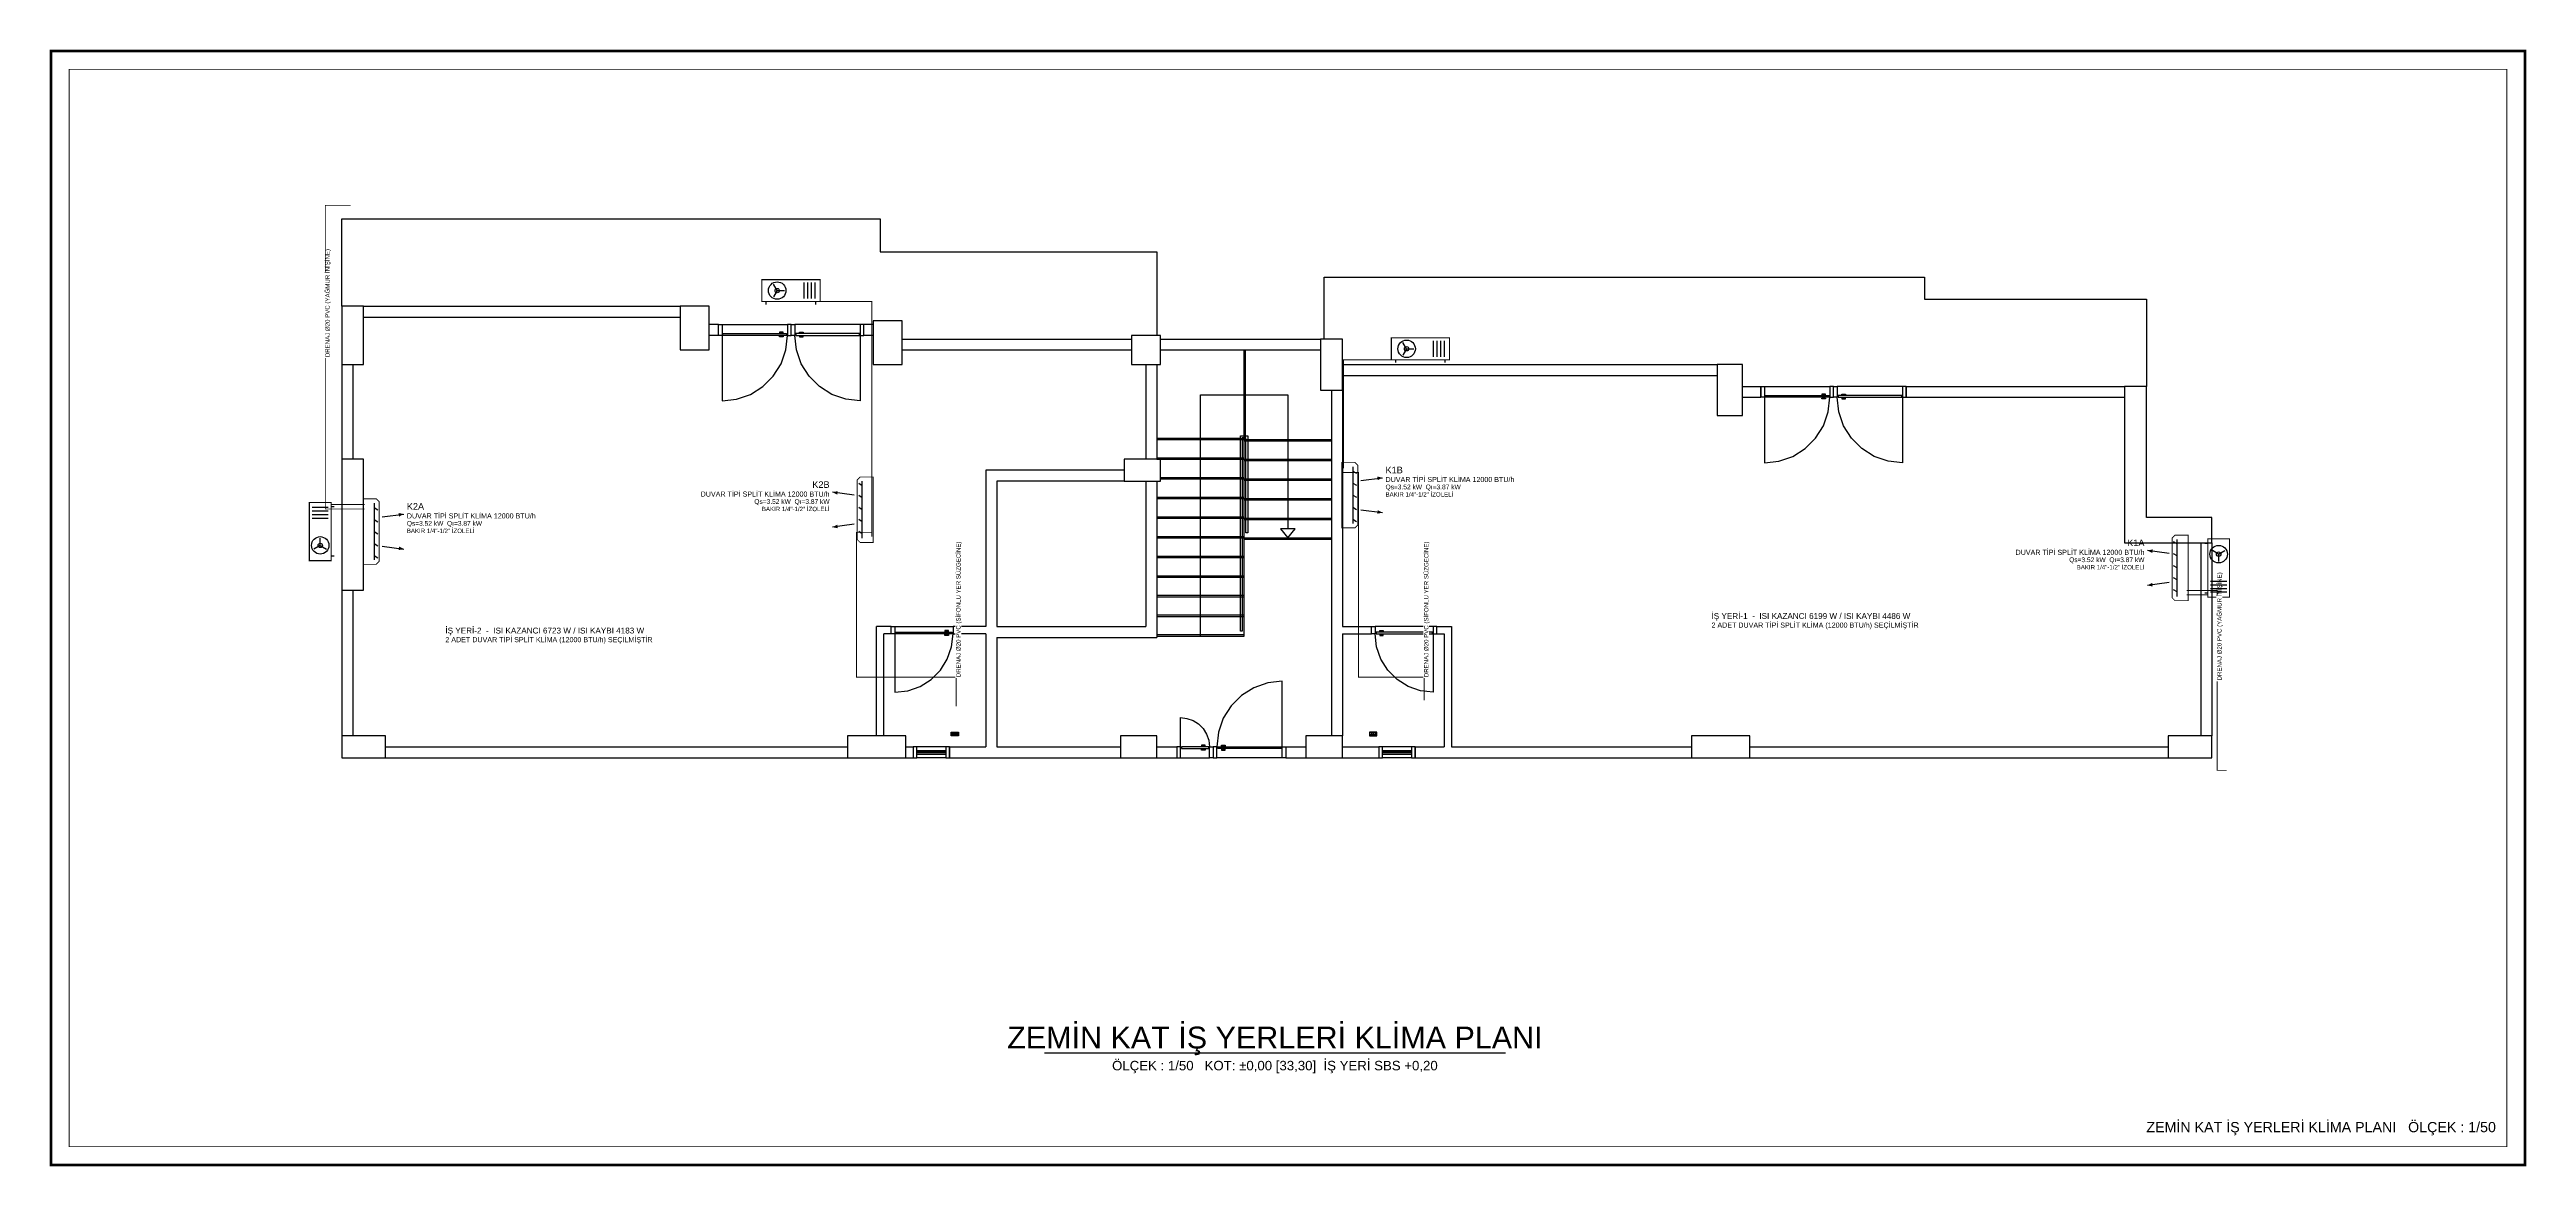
# Model space of a CAD drawing. Header units: centimetres. Extents: x -3952 to 22702, y 13298 to 16732.
# Drawn here: x 3398 to 6802, y 13328 to 14862 of the extents above; entities that cross this region are included whole.
import ezdxf
from ezdxf.enums import TextEntityAlignment as Align

# ---------------------------------------------------------------- set-up
doc = ezdxf.new("R2010")
doc.units = ezdxf.units.CM
doc.linetypes.add('DASHED', pattern=[18, 12, -6])
for name, color, linetype in [('MIMARI', 8, 'Continuous'), ('MIMARI-KOLON', 8, 'Continuous'), ('MTY-KAT-ADI', 1, 'Continuous'), ('MTY-KLIMA-BAKIR BORU', 30, 'Continuous'), ('MTY-KLIMA-DIS UNITE', 4, 'Continuous'), ('MTY-KLIMA-DRENAJ', 8, 'DASHED'), ('MTY-KLIMA-IC UNITE', 4, 'Continuous'), ('MTY-PAFTA', 7, 'Continuous')]:
    doc.layers.add(name, color=color, linetype=linetype)
doc.layers.add('ROTAS-PAFTA-SINIRI', color=8, linetype='Continuous', plot=False)
doc.styles.add('ROTAS', font='arial.ttf')

# ---------------------------------------------------------------- blocks, each defined once
blk = doc.blocks.new('ROTAS_PAFTA')
blk.add_lwpolyline([(0, 0), (1, 0), (1, 1), (0, 1)], close=True)

msp = doc.modelspace()

# ---------------------------------------------------------------- linework, layer by layer
at = {"layer": 'MIMARI'}
for p, q in [((3829.7, 14509.4), (4264.7, 14509.4)), ((3829.7, 14494.4), (4264.7, 14494.4)), ((4317.2, 14484.4), (4304.7, 14484.4)), ((4317.2, 14469.4), (4304.7, 14469.4)), ((4317.2, 14469.4), (4317.2, 14484.4)), ((4322.2, 14484.4), (4412.2, 14484.4)), ((4322.2, 14469.4), (4322.2, 14379.4)), ((4512.2, 14484.4), (4422.2, 14484.4)), ((4512.2, 14469.4), (4512.2, 14379.4)), ((4529.7, 14484.4), (4517.2, 14484.4)), ((4517.2, 14469.4), (4517.2, 14484.4)), ((4529.7, 14469.4), (4517.2, 14469.4)), ((4569.7, 14464.4), (4884.7, 14464.4)), ((4569.7, 14449.4), (4884.7, 14449.4)), ((4924.7, 14464.4), (5144.7, 14464.4)), ((4924.7, 14449.4), (5144.7, 14449.4)), ((5039.7, 14326.4), (5039.7, 14449.4)), ((5041.7, 14326.4), (5041.7, 14449.4)), ((3799.7, 14429.4), (3799.7, 14299.4)), ((3814.7, 14429.4), (3814.7, 14299.4)), ((4904.7, 14429.4), (4904.7, 14299.4)), ((4919.7, 14429.4), (4919.7, 14299.4)), ((5174.7, 14429.4), (5689.7, 14429.4)), ((5174.7, 14414.4), (5689.7, 14414.4)), ((5724.7, 14399.4), (5749.7, 14399.4)), ((5749.7, 14399.4), (5749.7, 14384.4)), ((5754.7, 14399.4), (5844.7, 14399.4)), ((5944.7, 14399.4), (5854.7, 14399.4)), ((5949.7, 14399.4), (5949.7, 14384.4)), ((5949.7, 14399.4), (6249.7, 14399.4)), ((5159.7, 14394.4), (5159.7, 13919.4)), ((5174.7, 14394.4), (5174.7, 14069.4)), ((5724.7, 14384.4), (5749.7, 14384.4)), ((5754.7, 14384.4), (5754.7, 14294.4)), ((5944.7, 14384.4), (5944.7, 14294.4)), ((5949.7, 14384.4), (6249.7, 14384.4)), ((4919.7, 14328.4), (5039.7, 14328.4)), ((4919.7, 14326.4), (5039.7, 14326.4)), ((4919.7, 14301.4), (5039.7, 14301.4)), ((4919.7, 14299.4), (5039.7, 14299.4)), ((5039.7, 14056.4), (5039.7, 14326.4)), ((5039.7, 14326.4), (5159.7, 14326.4)), ((5039.7, 14324.4), (5159.7, 14324.4)), ((5039.7, 14299.4), (5159.7, 14299.4)), ((5039.7, 14297.4), (5159.7, 14297.4)), ((4874.7, 14284.4), (4684.7, 14284.4)), ((4684.7, 14284.4), (4684.7, 14069.4)), ((4874.7, 14269.4), (4699.7, 14269.4)), ((4699.7, 14269.4), (4699.7, 14069.4)), ((4904.7, 14269.4), (4904.7, 14069.4)), ((4919.7, 14269.4), (4919.7, 14054.4)), ((4924.7, 14274.4), (5039.7, 14274.4)), ((4924.7, 14272.4), (5039.7, 14272.4)), ((5039.7, 14272.4), (5159.7, 14272.4)), ((5039.7, 14270.4), (5159.7, 14270.4)), ((4919.7, 14247.4), (5039.7, 14247.4)), ((4919.7, 14245.4), (5039.7, 14245.4)), ((5039.7, 14245.4), (5159.7, 14245.4)), ((5039.7, 14243.4), (5159.7, 14243.4)), ((4919.7, 14220.4), (5039.7, 14220.4)), ((4919.7, 14218.4), (5039.7, 14218.4)), ((5039.7, 14218.4), (5159.7, 14218.4)), ((5039.7, 14216.4), (5159.7, 14216.4)), ((4919.7, 14193.4), (5039.7, 14193.4)), ((4919.7, 14191.4), (5039.7, 14191.4)), ((4919.7, 14166.4), (5039.7, 14166.4)), ((4919.7, 14164.4), (5039.7, 14164.4)), ((5039.7, 14191.4), (5159.7, 14191.4)), ((5039.7, 14189.4), (5159.7, 14189.4)), ((6354.7, 14184.4), (6354.7, 13919.4)), ((6369.7, 14184.4), (6369.7, 13919.4)), ((4919.7, 14139.4), (5039.7, 14139.4)), ((4919.7, 14137.4), (5039.7, 14137.4)), ((3799.7, 14119.4), (3799.7, 13919.4)), ((3814.7, 14119.4), (3814.7, 13919.4)), ((4919.7, 14112.4), (5039.7, 14112.4)), ((4919.7, 14110.4), (5039.7, 14110.4)), ((4534.7, 13919.4), (4534.7, 14069.4)), ((4554.7, 14069.4), (4534.7, 14069.4)), ((4544.7, 13919.4), (4544.7, 14059.4)), ((4554.7, 14059.4), (4544.7, 14059.4)), ((4554.7, 14059.4), (4554.7, 14069.4)), ((4559.7, 14069.4), (4639.7, 14069.4)), ((4559.7, 14059.4), (4559.7, 13979.4)), ((4684.7, 14069.4), (4644.7, 14069.4)), ((4644.7, 14059.4), (4644.7, 14069.4)), ((4684.7, 14059.4), (4644.7, 14059.4)), ((4684.7, 14059.4), (4684.7, 13904.4)), ((4699.7, 14069.4), (4904.7, 14069.4)), ((4919.7, 14085.4), (5039.7, 14085.4)), ((4919.7, 14083.4), (5039.7, 14083.4)), ((5174.7, 14069.4), (5214.7, 14069.4)), ((5174.7, 14059.4), (5214.7, 14059.4)), ((5174.7, 14059.4), (5174.7, 13919.4)), ((5214.7, 14059.4), (5214.7, 14069.4)), ((5299.7, 14069.4), (5219.7, 14069.4)), ((5299.7, 14059.4), (5299.7, 13979.4)), ((5304.7, 14059.4), (5304.7, 14069.4)), ((5304.7, 14069.4), (5324.7, 14069.4)), ((5304.7, 14059.4), (5314.7, 14059.4)), ((5314.7, 14059.4), (5314.7, 13904.4)), ((5324.7, 14069.4), (5324.7, 13904.4)), ((4699.7, 14054.4), (4919.7, 14054.4)), ((4699.7, 14054.4), (4699.7, 13904.4)), ((4919.7, 14058.4), (5039.7, 14058.4)), ((4919.7, 14056.4), (5039.7, 14056.4)), ((5092.2, 13904.4), (5092.2, 13994.4)), ((4637.2, 13924.2), (4647.2, 13924.2)), ((4639.7, 13924.2), (4639.7, 13919.7)), ((4642.2, 13924.2), (4642.2, 13919.7)), ((4644.7, 13924.2), (4644.7, 13919.7)), ((4952.2, 13904.4), (4952.2, 13944.4)), ((5222.2, 13924.2), (5212.2, 13924.2)), ((5214.7, 13924.2), (5214.7, 13919.7)), ((5217.2, 13924.2), (5217.2, 13919.7)), ((5219.7, 13924.2), (5219.7, 13919.7)), ((3859.7, 13904.4), (4494.7, 13904.4)), ((3859.7, 13889.4), (4494.7, 13889.4)), ((4574.7, 13904.4), (4584.7, 13904.4)), ((4574.7, 13889.4), (4584.7, 13889.4)), ((4584.7, 13904.4), (4584.7, 13889.4)), ((4629.7, 13904.4), (4589.7, 13904.4)), ((4589.7, 13899.4), (4629.7, 13899.4)), ((4589.7, 13897.4), (4629.7, 13897.4)), ((4589.7, 13896.4), (4629.7, 13896.4)), ((4589.7, 13894.4), (4629.7, 13894.4)), ((4629.7, 13889.4), (4589.7, 13889.4)), ((4634.7, 13904.4), (4634.7, 13889.4)), ((4634.7, 13904.4), (4684.7, 13904.4)), ((4634.7, 13889.4), (4869.7, 13889.4)), ((4647.2, 13921.9), (4637.2, 13921.9)), ((4699.7, 13904.4), (4869.7, 13904.4)), ((4919.7, 13904.4), (4947.2, 13904.4)), ((4919.7, 13889.4), (4947.2, 13889.4)), ((4947.2, 13904.4), (4947.2, 13889.4)), ((4952.2, 13889.4), (4992.2, 13889.4)), ((5092.2, 13889.4), (5002.2, 13889.4)), ((5097.2, 13904.4), (5124.7, 13904.4)), ((5097.2, 13904.4), (5097.2, 13889.4)), ((5097.2, 13889.4), (5124.7, 13889.4)), ((5174.7, 13904.4), (5224.7, 13904.4)), ((5174.7, 13889.4), (5224.7, 13889.4)), ((5212.2, 13921.9), (5222.2, 13921.9)), ((5224.7, 13904.4), (5224.7, 13889.4)), ((5269.7, 13904.4), (5229.7, 13904.4)), ((5229.7, 13899.4), (5269.7, 13899.4)), ((5229.7, 13897.4), (5269.7, 13897.4)), ((5229.7, 13896.4), (5269.7, 13896.4)), ((5229.7, 13894.4), (5269.7, 13894.4)), ((5269.7, 13889.4), (5229.7, 13889.4)), ((5274.7, 13904.4), (5274.7, 13889.4)), ((5274.7, 13904.4), (5314.7, 13904.4)), ((5274.7, 13889.4), (5654.7, 13889.4)), ((5324.7, 13904.4), (5654.7, 13904.4)), ((5734.7, 13904.4), (6309.7, 13904.4)), ((5734.7, 13889.4), (6309.7, 13889.4))]:
    msp.add_line(p, q, dxfattribs=at)
for points in [[(3799.7, 14509.4), (3799.7, 14629.4), (4539.7, 14629.4), (4539.7, 14584.4), (4919.7, 14584.4), (4919.7, 14469.4)], [(5149.7, 14464.4), (5149.7, 14549.4), (5974.7, 14549.4), (5974.7, 14519.4), (6279.7, 14519.4), (6279.7, 14399.4)], [(4317.2, 14469.4), (4317.2, 14484.4), (4322.2, 14484.4), (4322.2, 14469.4), (4317.2, 14469.4)], [(4322.2, 14379.4), (4342.2, 14381.7), (4361.3, 14388.3), (4378.3, 14399.1), (4392.6, 14413.3), (4403.3, 14430.4), (4410, 14449.4), (4412.2, 14469.4)], [(4323.5, 14471.9), (4411, 14471.9), (4411, 14469.4), (4323.5, 14469.4), (4323.5, 14471.9)], [(4401, 14473.9), (4401, 14472.9), (4406, 14472.9), (4406, 14473.9), (4401, 14473.9)], [(4401, 14467.4), (4401, 14468.4), (4406, 14468.4), (4406, 14467.4), (4401, 14467.4)], [(4417.2, 14469.4), (4417.2, 14484.4), (4412.2, 14484.4), (4412.2, 14469.4), (4417.2, 14469.4)], [(4417.2, 14469.4), (4417.2, 14484.4), (4422.2, 14484.4), (4422.2, 14469.4), (4417.2, 14469.4)], [(4512.2, 14379.4), (4492.2, 14381.7), (4473.2, 14388.3), (4456.1, 14399.1), (4441.8, 14413.3), (4431.1, 14430.4), (4424.5, 14449.4), (4422.2, 14469.4)], [(4511, 14471.9), (4423.5, 14471.9), (4423.5, 14469.4), (4511, 14469.4), (4511, 14471.9)], [(4433.5, 14473.9), (4433.5, 14472.9), (4428.5, 14472.9), (4428.5, 14473.9), (4433.5, 14473.9)], [(4433.5, 14467.4), (4433.5, 14468.4), (4428.5, 14468.4), (4428.5, 14467.4), (4433.5, 14467.4)], [(4517.2, 14469.4), (4517.2, 14484.4), (4512.2, 14484.4), (4512.2, 14469.4), (4517.2, 14469.4)], [(5749.7, 14384.4), (5749.7, 14399.4), (5754.7, 14399.4), (5754.7, 14384.4), (5749.7, 14384.4)], [(5849.7, 14384.4), (5849.7, 14399.4), (5844.7, 14399.4), (5844.7, 14384.4), (5849.7, 14384.4)], [(5849.7, 14384.4), (5849.7, 14399.4), (5854.7, 14399.4), (5854.7, 14384.4), (5849.7, 14384.4)], [(5949.7, 14384.4), (5949.7, 14399.4), (5944.7, 14399.4), (5944.7, 14384.4), (5949.7, 14384.4)], [(4979.7, 14056.4), (4979.7, 14387.9), (5099.7, 14387.9), (5099.7, 14203.9)], [(5754.7, 14294.4), (5774.7, 14296.7), (5793.8, 14303.3), (5810.8, 14314.1), (5825.1, 14328.3), (5835.8, 14345.4), (5842.5, 14364.4), (5844.7, 14384.4)], [(5756, 14386.9), (5843.5, 14386.9), (5843.5, 14384.4), (5756, 14384.4), (5756, 14386.9)], [(5833.5, 14388.9), (5833.5, 14387.9), (5838.5, 14387.9), (5838.5, 14388.9), (5833.5, 14388.9)], [(5833.5, 14382.4), (5833.5, 14383.4), (5838.5, 14383.4), (5838.5, 14382.4), (5833.5, 14382.4)], [(5944.7, 14294.4), (5924.7, 14296.7), (5905.7, 14303.3), (5888.6, 14314.1), (5874.3, 14328.3), (5863.6, 14345.4), (5857, 14364.4), (5854.7, 14384.4)], [(5943.5, 14386.9), (5856, 14386.9), (5856, 14384.4), (5943.5, 14384.4), (5943.5, 14386.9)], [(5866, 14388.9), (5866, 14387.9), (5861, 14387.9), (5861, 14388.9), (5866, 14388.9)], [(5866, 14382.4), (5866, 14383.4), (5861, 14383.4), (5861, 14382.4), (5866, 14382.4)], [(5037.2, 14063.4), (5034.7, 14063.4), (5034.7, 14331.4), (5044.7, 14331.4), (5044.7, 14198.4), (5042.2, 14198.4), (5042.2, 14328.9), (5037.2, 14328.9), (5037.2, 14063.4)], [(3799.7, 14299.4), (3799.7, 14119.4), (3829.7, 14119.4), (3829.7, 14299.4), (3799.7, 14299.4)], [(5089.7, 14203.9), (5099.7, 14191.4), (5109.7, 14203.9), (5089.7, 14203.9)], [(4554.7, 14059.4), (4554.7, 14069.4), (4559.7, 14069.4), (4559.7, 14059.4), (4554.7, 14059.4)], [(4559.7, 13979.4), (4577.5, 13981.4), (4594.4, 13987.4), (4609.6, 13996.9), (4622.3, 14009.6), (4631.8, 14024.7), (4637.7, 14041.6), (4639.7, 14059.4)], [(4561, 14061.9), (4638.5, 14061.9), (4638.5, 14059.4), (4561, 14059.4), (4561, 14061.9)], [(4628.5, 14063.9), (4628.5, 14062.9), (4633.5, 14062.9), (4633.5, 14063.9), (4628.5, 14063.9)], [(4644.7, 14059.4), (4644.7, 14069.4), (4639.7, 14069.4), (4639.7, 14059.4), (4644.7, 14059.4)], [(5214.7, 14059.4), (5214.7, 14069.4), (5219.7, 14069.4), (5219.7, 14059.4), (5214.7, 14059.4)], [(5299.7, 13979.4), (5281.9, 13981.4), (5265, 13987.4), (5249.8, 13996.9), (5237.2, 14009.6), (5227.6, 14024.7), (5221.7, 14041.6), (5219.7, 14059.4)], [(5298.5, 14061.9), (5221, 14061.9), (5221, 14059.4), (5298.5, 14059.4), (5298.5, 14061.9)], [(5231, 14063.9), (5231, 14062.9), (5226, 14062.9), (5226, 14063.9), (5231, 14063.9)], [(5304.7, 14059.4), (5304.7, 14069.4), (5299.7, 14069.4), (5299.7, 14059.4), (5304.7, 14059.4)], [(4628.5, 14057.4), (4628.5, 14058.4), (4633.5, 14058.4), (4633.5, 14057.4), (4628.5, 14057.4)], [(5231, 14057.4), (5231, 14058.4), (5226, 14058.4), (5226, 14057.4), (5231, 14057.4)], [(5092.2, 13994.4), (5072.2, 13992.2), (5053.2, 13985.5), (5036.1, 13974.8), (5021.8, 13960.5), (5011.1, 13943.5), (5004.5, 13924.5), (5002.2, 13904.4)], [(4647.2, 13924.4), (4647.2, 13919.4), (4637.2, 13919.4), (4637.2, 13924.4), (4647.2, 13924.4)], [(4952.2, 13944.4), (4961.1, 13943.4), (4969.6, 13940.5), (4977.1, 13935.7), (4983.5, 13929.4), (4988.2, 13921.8), (4991.2, 13913.3), (4992.2, 13904.4)], [(5212.2, 13924.4), (5212.2, 13919.4), (5222.2, 13919.4), (5222.2, 13924.4), (5212.2, 13924.4)], [(4584.7, 13904.4), (4584.7, 13889.4), (4589.7, 13889.4), (4589.7, 13904.4), (4584.7, 13904.4)], [(4629.7, 13904.4), (4629.7, 13889.4), (4634.7, 13889.4), (4634.7, 13904.4), (4629.7, 13904.4)], [(4647.2, 13919.7), (4637.2, 13919.7)], [(4947.2, 13904.4), (4947.2, 13889.4), (4952.2, 13889.4), (4952.2, 13904.4), (4947.2, 13904.4)], [(4953.5, 13901.9), (4991, 13901.9), (4991, 13904.4), (4953.5, 13904.4), (4953.5, 13901.9)], [(4981, 13906.4), (4981, 13905.4), (4986, 13905.4), (4986, 13906.4), (4981, 13906.4)], [(4981, 13899.9), (4981, 13900.9), (4986, 13900.9), (4986, 13899.9), (4981, 13899.9)], [(4997.2, 13904.4), (4997.2, 13889.4), (4992.2, 13889.4), (4992.2, 13904.4), (4997.2, 13904.4)], [(4997.2, 13904.4), (4997.2, 13889.4), (5002.2, 13889.4), (5002.2, 13904.4), (4997.2, 13904.4)], [(5091, 13901.9), (5003.5, 13901.9), (5003.5, 13904.4), (5091, 13904.4), (5091, 13901.9)], [(5013.5, 13906.4), (5013.5, 13905.4), (5008.5, 13905.4), (5008.5, 13906.4), (5013.5, 13906.4)], [(5013.5, 13899.9), (5013.5, 13900.9), (5008.5, 13900.9), (5008.5, 13899.9), (5013.5, 13899.9)], [(5097.2, 13904.4), (5097.2, 13889.4), (5092.2, 13889.4), (5092.2, 13904.4), (5097.2, 13904.4)], [(5212.2, 13919.7), (5222.2, 13919.7)], [(5224.7, 13904.4), (5224.7, 13889.4), (5229.7, 13889.4), (5229.7, 13904.4), (5224.7, 13904.4)], [(5269.7, 13904.4), (5269.7, 13889.4), (5274.7, 13889.4), (5274.7, 13904.4), (5269.7, 13904.4)]]:
    msp.add_lwpolyline(points, dxfattribs=at)
at = {"layer": 'MIMARI-KOLON'}
for points in [[(3799.7, 14509.4), (3799.7, 14429.4), (3829.7, 14429.4), (3829.7, 14509.4), (3799.7, 14509.4)], [(4264.7, 14509.4), (4264.7, 14449.4), (4304.7, 14449.4), (4304.7, 14509.4), (4264.7, 14509.4)], [(4529.7, 14489.4), (4529.7, 14429.4), (4569.7, 14429.4), (4569.7, 14489.4), (4529.7, 14489.4)], [(4884.7, 14469.4), (4884.7, 14429.4), (4924.7, 14429.4), (4924.7, 14469.4), (4884.7, 14469.4)], [(5144.7, 14464.4), (5144.7, 14394.4), (5174.7, 14394.4), (5174.7, 14464.4), (5144.7, 14464.4)], [(5689.7, 14429.4), (5689.7, 14359.4), (5724.7, 14359.4), (5724.7, 14429.4), (5689.7, 14429.4)], [(6369.7, 14219.4), (6279.7, 14219.4), (6279.7, 14399.4), (6249.7, 14399.4), (6249.7, 14184.4), (6369.7, 14184.4), (6369.7, 14219.4)], [(4874.7, 14299.4), (4874.7, 14269.4), (4924.7, 14269.4), (4924.7, 14299.4), (4874.7, 14299.4)], [(3799.7, 13919.4), (3799.7, 13889.4), (3859.7, 13889.4), (3859.7, 13919.4), (3799.7, 13919.4)], [(4494.7, 13919.4), (4494.7, 13889.4), (4574.7, 13889.4), (4574.7, 13919.4), (4494.7, 13919.4)], [(4869.7, 13919.4), (4869.7, 13889.4), (4919.7, 13889.4), (4919.7, 13919.4), (4869.7, 13919.4)], [(5124.7, 13919.4), (5124.7, 13889.4), (5174.7, 13889.4), (5174.7, 13919.4), (5124.7, 13919.4)], [(5654.7, 13919.4), (5654.7, 13889.4), (5734.7, 13889.4), (5734.7, 13919.4), (5654.7, 13919.4)], [(6309.7, 13919.4), (6309.7, 13889.4), (6369.7, 13889.4), (6369.7, 13919.4), (6309.7, 13919.4)]]:
    msp.add_lwpolyline(points, dxfattribs=at)
at = {"layer": 'MTY-KAT-ADI'}
msp.add_line((4765.2, 13484), (5398.8, 13484), dxfattribs=at)
at = {"layer": 'MTY-KLIMA-BAKIR BORU', "const_width": 1.5}
for points in [[(4528, 14193), (4528, 14516), (4449, 14516)], [(5176, 14287), (5176, 14436), (5314, 14436)], [(3831, 14237), (3785, 14237), (3785, 14232)], [(6335, 14113), (6364, 14113), (6364, 14118)]]:
    msp.add_lwpolyline(points, dxfattribs=at)
at = {"layer": 'MTY-KLIMA-DIS UNITE'}
for p, q in [((4398, 14531), (4393, 14539.7)), ((4435, 14520), (4435, 14542)), ((4440, 14520), (4440, 14542)), ((4445, 14520), (4445, 14542)), ((4450, 14520), (4450, 14542)), ((4383, 14512), (4383, 14516)), ((4398, 14531), (4393, 14522.3)), ((4398, 14531), (4408, 14531)), ((4451, 14512), (4451, 14516)), ((5248, 14432), (5248, 14436)), ((5263, 14451), (5258, 14459.7)), ((5263, 14451), (5258, 14442.3)), ((5263, 14451), (5273, 14451)), ((5300, 14440), (5300, 14462)), ((5305, 14440), (5305, 14462)), ((5310, 14440), (5310, 14462)), ((5315, 14440), (5315, 14462)), ((5316, 14432), (5316, 14436)), ((3781, 14233), (3759, 14233)), ((3789, 14234), (3785, 14234)), ((3781, 14228), (3759, 14228)), ((3781, 14223), (3759, 14223)), ((3781, 14218), (3759, 14218)), ((3770, 14181), (3761.3, 14176)), ((3770, 14181), (3770, 14191)), ((3770, 14181), (3778.7, 14176)), ((3789, 14166), (3785, 14166)), ((6360, 14184), (6364, 14184)), ((6379, 14169), (6370.3, 14174)), ((6379, 14169), (6387.7, 14174)), ((6379, 14169), (6379, 14159)), ((6368, 14132), (6390, 14132)), ((6368, 14127), (6390, 14127)), ((6360, 14116), (6364, 14116)), ((6368, 14122), (6390, 14122)), ((6368, 14117), (6390, 14117))]:
    msp.add_line(p, q, dxfattribs=at)
at = {"layer": 'MTY-KLIMA-DIS UNITE', "const_width": 1.5}
for points in [[(4377, 14516), (4457, 14516), (4457, 14546), (4377, 14546)], [(5242, 14436), (5322, 14436), (5322, 14466), (5242, 14466)], [(3785, 14160), (3785, 14240), (3755, 14240), (3755, 14160)], [(6364, 14190), (6364, 14110), (6394, 14110), (6394, 14190)]]:
    msp.add_lwpolyline(points, close=True, dxfattribs=at)
at = {"layer": 'MTY-KLIMA-DIS UNITE'}
for centre, radius in [((4398, 14531), 12), ((4398, 14531), 3), ((5263, 14451), 12), ((5263, 14451), 3), ((3770, 14181), 12), ((3770, 14181), 3), ((6379, 14169), 12), ((6379, 14169), 3)]:
    msp.add_circle(centre, radius, dxfattribs=at)
at = {"layer": 'MTY-KLIMA-DRENAJ', "const_width": 1.2}
for points in [[(3831, 14231), (3777, 14231), (3777, 14648), (3812, 14648)], [(5176, 14281), (5197, 14281), (5197, 14000), (5287, 14000), (5287, 13968)], [(4528, 14199), (4507, 14199), (4507, 14000), (4644, 14000), (4644, 13960)], [(6335, 14119), (6377, 14119), (6377, 13872), (6390, 13872)]]:
    msp.add_lwpolyline(points, dxfattribs=at)
at = {"layer": 'MTY-KLIMA-IC UNITE'}
for p, q in [((4515, 14263), (4510, 14266)), ((4515, 14191), (4515, 14269)), ((5189, 14289), (5189, 14211)), ((5189, 14283), (5194, 14280)), ((5189, 14266.5), (5194, 14263.5)), ((5200, 14270), (5230, 14274)), ((3844, 14239), (3844, 14161)), ((3844, 14233), (3849, 14230)), ((4504, 14250), (4474, 14254)), ((4515, 14246.5), (4510, 14249.5)), ((4515, 14230), (4510, 14233)), ((5189, 14250), (5194, 14247)), ((5189, 14233.5), (5194, 14230.5)), ((5200, 14230), (5230, 14226)), ((3844, 14216.5), (3849, 14213.5)), ((3844, 14200), (3849, 14197)), ((3855, 14220), (3885, 14224)), ((4504, 14210), (4474, 14206)), ((4515, 14213.5), (4510, 14216.5)), ((4515, 14197), (4510, 14200)), ((5189, 14217), (5194, 14214)), ((3844, 14183.5), (3849, 14180.5)), ((3844, 14167), (3849, 14164)), ((3855, 14180), (3885, 14176)), ((6311, 14170), (6281, 14174)), ((6322, 14183), (6317, 14186)), ((6322, 14166.5), (6317, 14169.5)), ((6322, 14111), (6322, 14189)), ((6311, 14130), (6281, 14126)), ((6322, 14150), (6317, 14153)), ((6322, 14133.5), (6317, 14136.5)), ((6322, 14117), (6317, 14120))]:
    msp.add_line(p, q, dxfattribs=at)
at = {"layer": 'MTY-KLIMA-IC UNITE', "const_width": 1.2}
for points in [[(4530, 14185), (4530, 14275), (4512, 14275), (4508, 14271), (4508, 14189), (4512, 14185)], [(5174, 14295), (5174, 14205), (5192, 14205), (5196, 14209), (5196, 14291), (5192, 14295)], [(3829, 14245), (3829, 14155), (3847, 14155), (3851, 14159), (3851, 14241), (3847, 14245)], [(6337, 14105), (6337, 14195), (6319, 14195), (6315, 14191), (6315, 14109), (6319, 14105)]]:
    msp.add_lwpolyline(points, close=True, dxfattribs=at)
at = {"layer": 'MTY-KLIMA-IC UNITE'}
for points in [[(5230, 14274), (5223.4, 14270.6), (5222.7, 14275.5)], [(4474, 14254), (4481.3, 14255.5), (4480.6, 14250.6)], [(5230, 14226), (5222.7, 14224.5), (5223.4, 14229.4)], [(3885, 14224), (3878.4, 14220.6), (3877.7, 14225.5)], [(4474, 14206), (4480.6, 14209.4), (4481.3, 14204.5)], [(3885, 14176), (3877.7, 14174.5), (3878.4, 14179.4)], [(6281, 14174), (6288.3, 14175.5), (6287.6, 14170.6)], [(6281, 14126), (6287.6, 14129.4), (6288.3, 14124.5)]]:
    msp.add_solid(points, dxfattribs=at)
at = {"layer": 'MTY-PAFTA'}
for points, const_width in [([(3400, 13330), (6800, 13330), (6800, 14860), (3400, 14860)], 4), ([(3425, 13355), (6775, 13355), (6775, 14835), (3425, 14835)], 1)]:
    msp.add_lwpolyline(points, close=True, dxfattribs=dict(at, const_width=const_width))

# ---------------------------------------------------------------- block references
at = {"layer": 'ROTAS-PAFTA-SINIRI', "xscale": 3400, "yscale": 1530}
msp.add_blockref('ROTAS_PAFTA', (3400, 13330), dxfattribs=at)

# ---------------------------------------------------------------- texts
at = {"layer": 'MTY-KAT-ADI', "style": 'ROTAS'}
for s, height, p in [('ZEMİN KAT İŞ YERLERİ KLİMA PLANI', 30, (5082, 13490)), ('ÖLÇEK : 1/50   KOT: ±0,00 [33,30]  İŞ YERİ SBS +0,20', 13, (5082, 13460))]:
    msp.add_text(s, height=height, dxfattribs=at).set_placement(p, align=Align.CENTER)
at = {"layer": 'MTY-KLIMA-BAKIR BORU', "style": 'ROTAS'}
for p in [(4470, 14228), (6277, 14148)]:
    msp.add_text('BAKIR 1/4"-1/2" İZOLELİ', height=6, dxfattribs=at).set_placement(p, align=Align.RIGHT)
for p in [(5234, 14248), (3889, 14198)]:
    msp.add_text('BAKIR 1/4"-1/2" İZOLELİ', height=6, dxfattribs=at).set_placement(p)
at = {"layer": 'MTY-KLIMA-IC UNITE', "style": 'ROTAS'}
for s, height, p in [('K2B', 9, (4470, 14260)), ('DUVAR TİPİ SPLİT KLİMA 12000 BTU/h', 7, (4470, 14248)), ('Qs=3.52 kW  Qı=3.87 kW', 6.5, (4470, 14238)), ('DUVAR TİPİ SPLİT KLİMA 12000 BTU/h', 7, (6277, 14168)), ('Qs=3.52 kW  Qı=3.87 kW', 6.5, (6277, 14158)), ('K1A', 9, (6277, 14180))]:
    msp.add_text(s, height=height, dxfattribs=at).set_placement(p, align=Align.RIGHT)
for s, height, p in [('Qs=3.52 kW  Qı=3.87 kW', 6.5, (5234, 14258)), ('DUVAR TİPİ SPLİT KLİMA 12000 BTU/h', 7, (5234, 14268)), ('K1B', 9, (5234, 14280)), ('K2A', 9, (3889, 14230)), ('Qs=3.52 kW  Qı=3.87 kW', 6.5, (3889, 14208)), ('DUVAR TİPİ SPLİT KLİMA 12000 BTU/h', 7, (3889, 14218)), ('İŞ YERİ-2  -  ISI KAZANCI 6723 W / ISI KAYBI 4183 W', 8, (3942, 14060)), ('2 ADET DUVAR TİPİ SPLİT KLİMA (12000 BTU/h) SEÇİLMİŞTİR', 7, (5682, 14068)), ('İŞ YERİ-1  -  ISI KAZANCI 6199 W / ISI KAYBI 4486 W', 8, (5682, 14080)), ('2 ADET DUVAR TİPİ SPLİT KLİMA (12000 BTU/h) SEÇİLMİŞTİR', 7, (3942, 14048))]:
    msp.add_text(s, height=height, dxfattribs=at).set_placement(p)
at = {"layer": 'MTY-PAFTA', "style": 'ROTAS'}
msp.add_text('ZEMİN KAT İŞ YERLERİ KLİMA PLANI   ÖLÇEK : 1/50', height=14, dxfattribs=at).set_placement((6760, 13375), align=Align.RIGHT)

# ---------------------------------------------------------------- next in the draw order: wipeouts: each hides what was drawn before it
for points in [[(3784, 14555.8), (3784, 14438.5), (3776, 14438.5), (3776, 14555.8)], [(4651, 14142.4), (4651, 13999), (4643, 13999), (4643, 14142.4)], [(5294, 14142.4), (5294, 13999), (5286, 13999), (5286, 14142.4)], [(6384, 14111.8), (6384, 13994.5), (6376, 13994.5), (6376, 14111.8)]]:
    msp.add_wipeout(points)

# ---------------------------------------------------------------- next in the draw order: texts
at = {"layer": 'MTY-KLIMA-DRENAJ', "style": 'ROTAS'}
for s, p in [('DRENAJ Ø20 PVC (YAĞMUR İNİŞİNE)', (3783, 14439.5)), ('DRENAJ Ø20 PVC (SİFONLU YER SÜZGECİNE)', (4650, 14000)), ('DRENAJ Ø20 PVC (SİFONLU YER SÜZGECİNE)', (5293, 14000)), ('DRENAJ Ø20 PVC (YAĞMUR İNİŞİNE)', (6383, 13995.5))]:
    msp.add_text(s, height=6, rotation=90, dxfattribs=at).set_placement(p)

doc.saveas('drawing.dxf')
